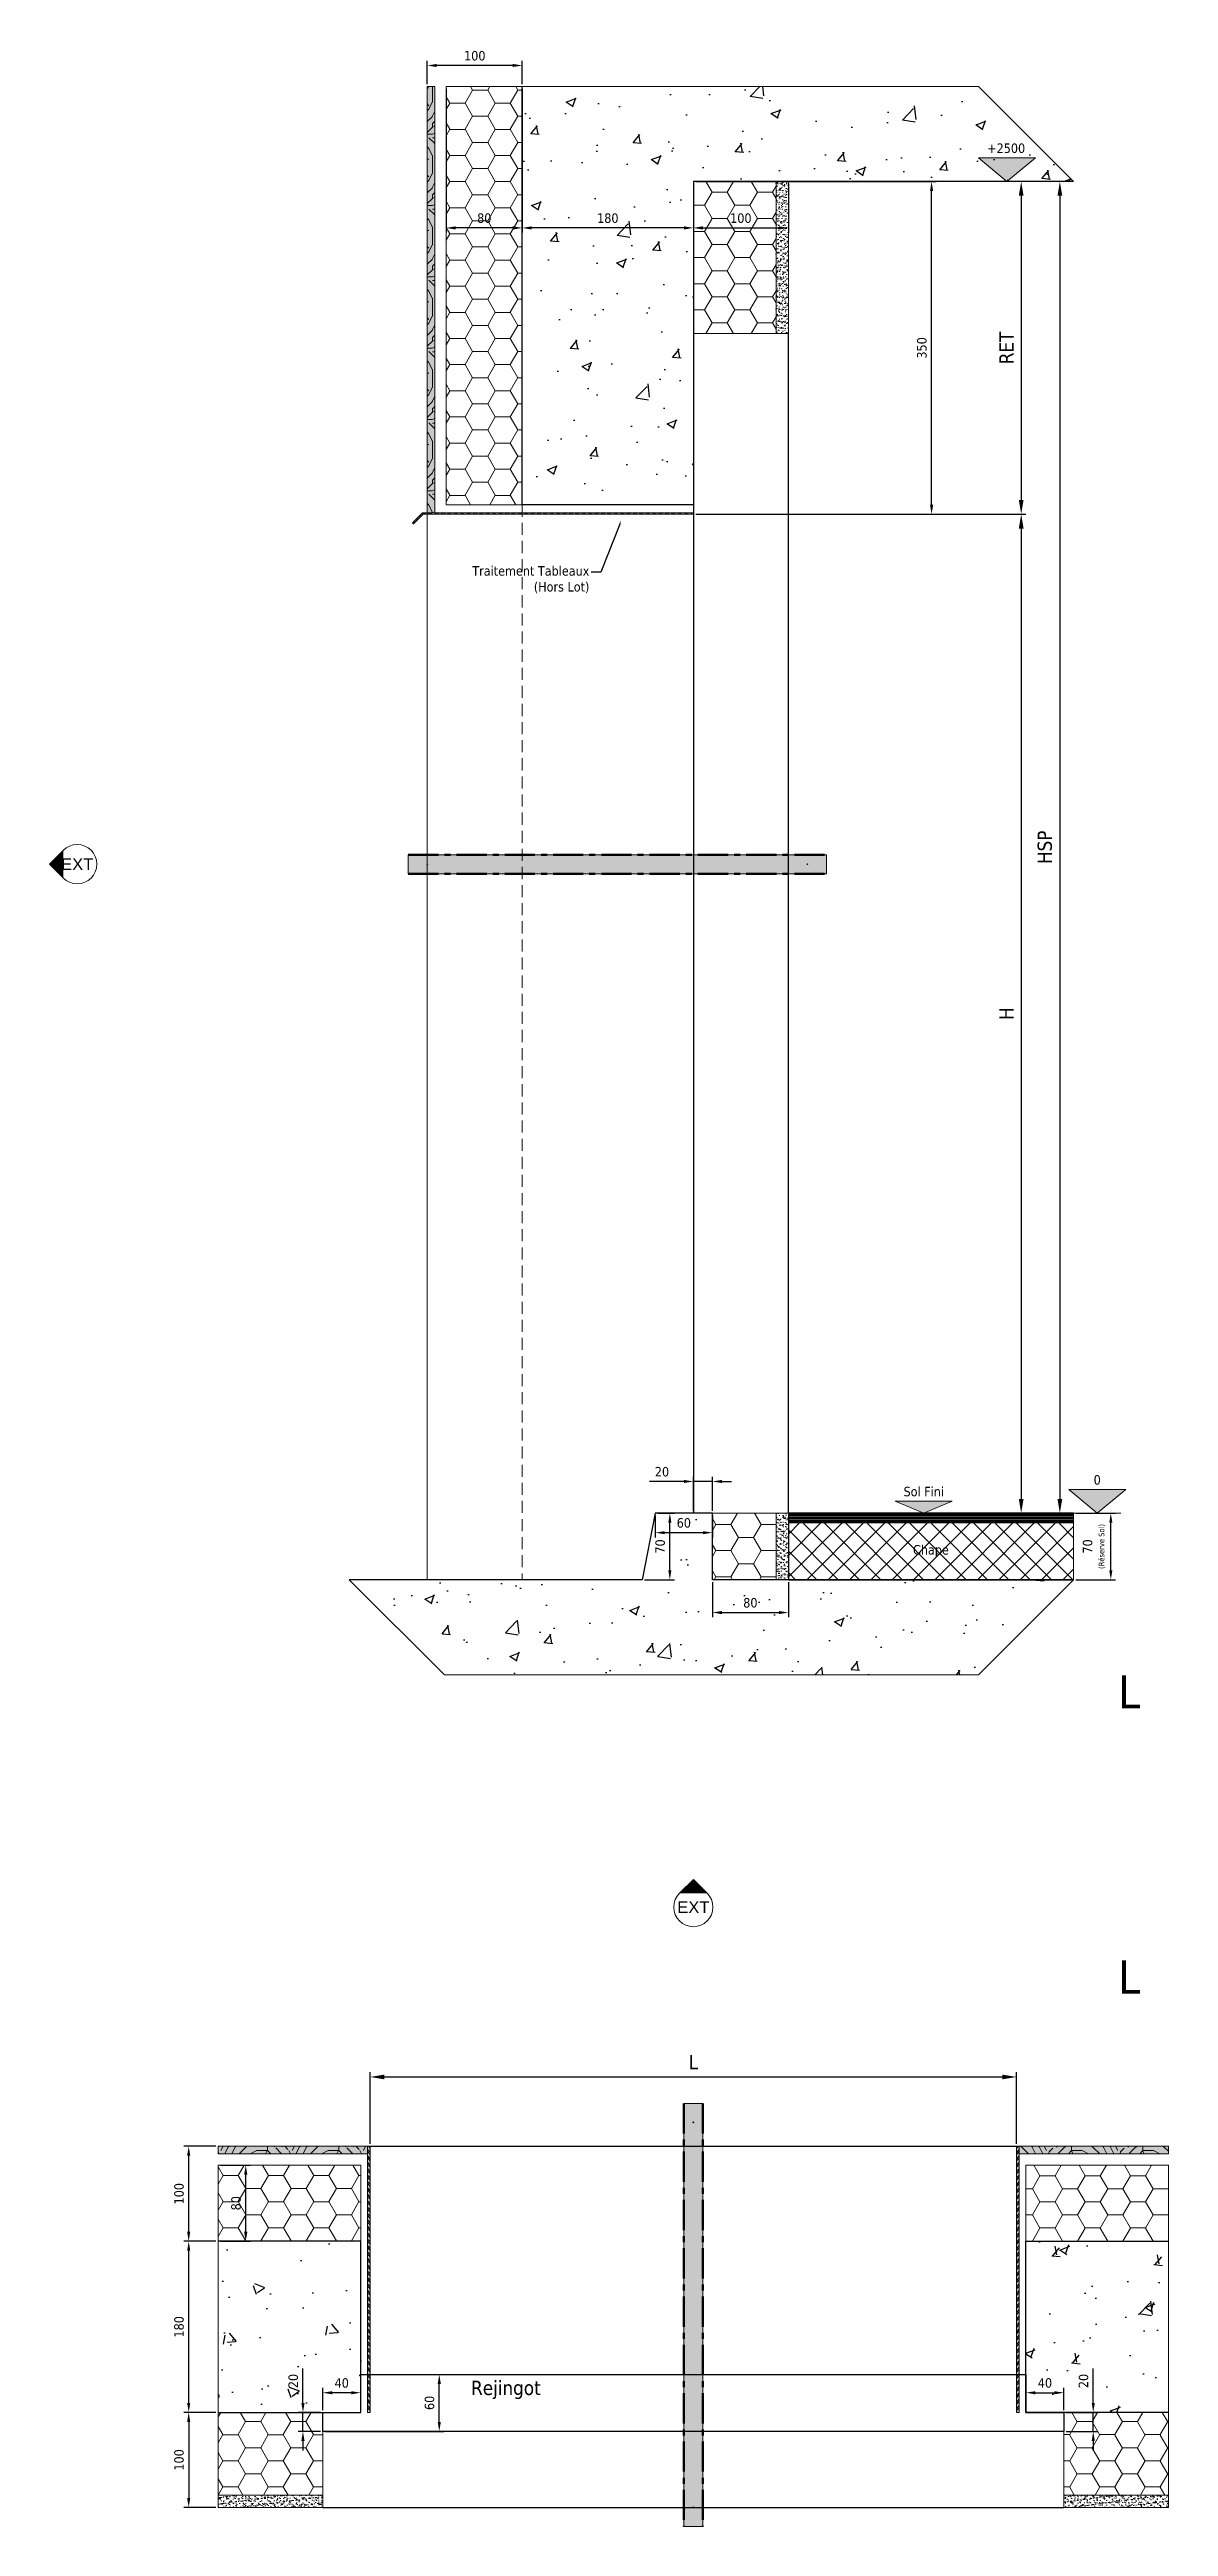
# Model space of a CAD drawing. Header units: millimetres. Extents: x -20000 to 230000, y -17405 to 24510.
# Drawn here: x 114322 to 115500, y 4028 to 6633 of the extents above; entities that cross this region are included whole.
import ezdxf
from ezdxf import colors
from ezdxf.entities.mleader import LeaderData, LeaderLine
from ezdxf.enums import TextEntityAlignment as Align
from ezdxf.math import Vec2, Vec3

# ---------------------------------------------------------------- set-up
doc = ezdxf.new("R2010")
doc.units = ezdxf.units.MM
doc.header["$PDMODE"] = 35
doc.header["$PDSIZE"] = 0.5
doc.linetypes.add('AXES', pattern=[50.8, 31.75, -6.35, 6.35, -6.35])
doc.linetypes.add('CACHE', pattern=[9.525, 6.35, -3.175])
doc.layers.get('0').update_dxf_attribs({"lineweight": 13})
doc.layers.get('Defpoints').update_dxf_attribs({"true_color": 0xc2a584})
for name, color, linetype, lineweight in [('0 - 1 (validé)', 3, 'Continuous', 13), ('1 - Aluminium', 150, 'Continuous', 13), ('1 - Axe', 1, 'AXES', 0), ('1 - BETON', 251, 'Continuous', 25), ('1 - Bois', 44, 'Continuous', 13), ('1 - Béton', 251, 'Continuous', 25), ('1 - Cotation', 32, 'Continuous', 13), ('1 - INTERROMPU', 253, 'CACHE', 13), ('1 - Isolant', 132, 'Continuous', 13), ('1 - Platre', 252, 'Continuous', 13), ('1 - Texte', 7, 'Continuous', 13), ('Texte', 7, 'Continuous', 13)]:
    doc.layers.add(name, color=color, linetype=linetype, lineweight=lineweight)
for name, color, linetype, lineweight, plot in [('0 - Invisible', 43, 'Continuous', 0, False), ('0 - Trame', 1, 'Continuous', 0, False), ('Non visible', 163, 'Continuous', 25, False)]:
    doc.layers.add(name, color=color, linetype=linetype, lineweight=lineweight, plot=plot)
doc.layers.add('1 - Cache', color=7, linetype='Continuous', lineweight=0, true_color=0xffffff)
doc.styles.get("Standard").update_dxf_attribs({"font": 'ARIALUNI.TTF'})
doc.styles.add('Texte Poralu', font='tahomabd.ttf')
doc.dimstyles.new('100 - 1000', dxfattribs={"dimtxt": 15, "dimasz": 15, "dimexe": 5, "dimexo": 2.5, "dimgap": 8, "dimtad": 1, "dimdec": 1, "dimtxsty": 'Texte Poralu', "dimcen": 10, "dimazin": 0, "dimtfac": 1, "dimtdec": 1, "dimtmove": 0, "dimatfit": 3, "dimfxl": 1, "dimarcsym": 0})
doc.dimstyles.new('30 - 1000', dxfattribs={"dimtxt": 10, "dimasz": 10, "dimexe": 5, "dimexo": 2.5, "dimgap": 5, "dimtad": 1, "dimdec": 1, "dimtxsty": 'Texte Poralu', "dimcen": 5, "dimazin": 0, "dimtfac": 1, "dimtdec": 1, "dimtmove": 0, "dimatfit": 3, "dimfxl": 1, "dimarcsym": 0})

msp = doc.modelspace()

# ---------------------------------------------------------------- texts
at = {"layer": '1 - Texte', "insert": (114766.14, 4181.18), "char_height": 15, "attachment_point": 1, "style": 'Texte Poralu'}
msp.add_mtext_dynamic_manual_height_columns('Rejingot', width=98.0024, gutter_width=300, heights=[0], dxfattribs=at)

# ---------------------------------------------------------------- blocks, each defined once
blk = doc.blocks.new('*U841')
at = {"layer": '1 - Isolant'}
h = blk.add_hatch(dxfattribs=at)
h.set_pattern_fill('HONEY', color=256, scale=5, style=0)
h.set_pattern_definition([(0, (110, 80), (23.8125, 13.74815), [15.875, -31.75]), (120, (110, 80), (-23.8125, 13.74815), [15.875, -31.75]), (60, (110, 80), (5e-08, 27.4963), [-31.75, 15.875])])
h.paths.add_polyline_path([(-150, 0), (0, 0), (0, 80), (-150, 80)])
at = {"layer": '0 - Invisible'}
blk.add_lwpolyline([(-150, 80), (-150, 0)], dxfattribs=at)
at = {"layer": '1 - Isolant'}
blk.add_lwpolyline([(-150, 0), (0, 0), (0, 0), (0, 0), (0, 80), (-150, 80)], dxfattribs=at)
blk = doc.blocks.new('*U1591')
at = {"layer": '1 - Isolant'}
h = blk.add_hatch(dxfattribs=at)
h.set_pattern_fill('HONEY', color=256, scale=5)
h.set_pattern_definition([(0, (205, -1e-14), (23.8125, 13.74815), [15.875, -31.75]), (120, (205, -1e-14), (-23.8125, 13.74815), [15.875, -31.75]), (60, (205, -1e-14), (5e-08, 27.4963), [-31.75, 15.875])])
h.paths.add_polyline_path([(-150, -87), (-150, 0), (-40, 0), (-40, -87)])
at = {"layer": '1 - Platre'}
h = blk.add_hatch(dxfattribs=at)
h.set_pattern_fill('AR-SAND', color=256, scale=0.1)
h.set_pattern_definition([(37.5, (205, -1e-14), (-0.160003, 4.894132), [0, -3.8608, 0, -4.318, 0, -4.1275]), (7.5, (205, -1e-14), (4.49523, 7.16825), [0, -2.0828, 0, -3.4798, 0, -1.3335]), (327.5, (201.8757, -1e-14), (7.909924, 0.01437), [0, -1.27, 0, -4.572, 0, -5.969]), (317.5, (201.876, -1e-14), (7.63556, 2.22929), [0, -0.635, 0, -2.9972, 0, -3.429])])
h.paths.add_polyline_path([(-150, -100), (-150, -87), (-40, -87), (-40, -100)])
at = {"layer": '0 - Invisible'}
for points in [[(-150, -87), (-150, 0)], [(-150, -100), (-150, -87)]]:
    blk.add_lwpolyline(points, dxfattribs=at)
at = {"layer": '1 - Isolant'}
blk.add_lwpolyline([(-150, 0), (-40, 0), (-40, -87), (-150, -87)], dxfattribs=at)
at = {"layer": '1 - Platre'}
blk.add_lwpolyline([(-150, -87), (-40, -87), (-40, -100), (-150, -100)], dxfattribs=at)
blk = doc.blocks.new('*U1440')
at = {"layer": '1 - Isolant'}
h = blk.add_hatch(dxfattribs=at)
h.set_pattern_fill('HONEY', color=256, scale=5)
h.set_pattern_definition([(0, (80, -1e-14), (23.8125, 13.7482), [15.875, -31.75]), (120, (80, -1e-14), (-23.8125, 13.7482), [15.875, -31.75]), (60, (80, -1e-14), (5e-08, 27.4963), [-31.75, 15.875])])
h.paths.add_polyline_path([(150, -87), (150, 0), (40, 0), (40, -87)])
at = {"layer": '1 - Platre'}
h = blk.add_hatch(dxfattribs=at)
h.set_pattern_fill('AR-SAND', color=256, scale=0.1)
h.set_pattern_definition([(37.5, (80, -1e-14), (-0.16, 4.89413), [0, -3.8608, 0, -4.318, 0, -4.1275]), (7.5, (80, -1e-14), (4.49523, 7.16825), [0, -2.0828, 0, -3.4798, 0, -1.3335]), (327.5, (76.8757, -1e-14), (7.90992, 0.01437), [0, -1.27, 0, -4.572, 0, -5.969]), (317.5, (76.876, -1e-14), (7.63556, 2.2293), [0, -0.635, 0, -2.9972, 0, -3.429])])
h.paths.add_polyline_path([(150, -100), (150, -87), (40, -87), (40, -100)])
at = {"layer": '0 - Invisible'}
for points in [[(150, -87), (150, 0)], [(150, -100), (150, -87)]]:
    blk.add_lwpolyline(points, dxfattribs=at)
at = {"layer": '1 - Isolant'}
blk.add_lwpolyline([(150, 0), (40, 0), (40, -87), (150, -87)], dxfattribs=at)
at = {"layer": '1 - Platre'}
blk.add_lwpolyline([(150, -87), (40, -87), (40, -100), (150, -100)], dxfattribs=at)
blk = doc.blocks.new('*U842')
at = {"layer": '1 - Isolant'}
h = blk.add_hatch(dxfattribs=at)
h.set_pattern_fill('HONEY', color=256, scale=5, style=0)
h.set_pattern_definition([(0, (110, 80), (23.8125, 13.74815), [15.875, -31.75]), (120, (110, 80), (-23.8125, 13.74815), [15.875, -31.75]), (60, (110, 80), (5e-08, 27.4963), [-31.75, 15.875])])
h.paths.add_polyline_path([(-150, 0), (0, 0), (0, 80), (-150, 80)])
at = {"layer": '0 - Invisible'}
blk.add_lwpolyline([(-150, 80), (-150, 0)], dxfattribs=at)
at = {"layer": '1 - Isolant'}
blk.add_lwpolyline([(-150, 0), (0, 0), (0, 0), (0, 0), (0, 80), (-150, 80)], dxfattribs=at)
blk = doc.blocks.new('*D1577')
at = {"layer": '1 - Cotation', "color": 0, "lineweight": -2, "transparency": 16777216}
for p, q in [((114660, 4430.4), (114660, 4505.7)), ((114675, 4500.7), (115325, 4500.7)), ((115340, 4430.4), (115340, 4505.7))]:
    blk.add_line(p, q, dxfattribs=at)
at = {"layer": '1 - Cotation', "color": 0, "transparency": 16777216}
for points in [[(114675, 4503.2), (114675, 4498.2), (114660, 4500.7)], [(115325, 4503.2), (115325, 4498.2), (115340, 4500.7)]]:
    blk.add_solid(points, dxfattribs=at)
at = {"layer": 'Defpoints', "color": 0, "transparency": 16777216}
for p in [(115340, 4500.7), (114660, 4427.9), (115340, 4427.9)]:
    blk.add_point(p, dxfattribs=at)
at = {"layer": '1 - Cotation', "color": 0, "transparency": 16777216, "insert": (115000, 4516.2), "char_height": 15, "attachment_point": 5, "style": 'Texte Poralu'}
blk.add_mtext('L', dxfattribs=at)
blk = doc.blocks.new('*U834')
at = {"layer": '1 - BETON'}
h = blk.add_hatch(dxfattribs=at)
h.set_pattern_fill('CONCRETE', color=256, scale=15, style=0, pattern_type=2)
h.set_pattern_definition([(50, (-50, -20), (107.59, -9.413), [11.25, -123.75]), (355, (-50, -20), (-20.813, 112.83), [9, -99]), (100.45, (-41.03, -20.78), (86.776, 103.416), [9.56, -105.17]), (46.184, (-50, 10), (160.086, -24.83), [16.875, -185.625]), (96.636, (-36.66, 7.93), (140.2, 146.12), [14.34, -157.76]), (351.184, (-50, 10), (140.2, 146.12), [13.5, -148.5]), (21, (-35, 2.5), (89.536, -60.393), [11.25, -123.75]), (326, (-35, 2.5), (36.497, 108.773), [9, -99]), (71.45, (-27.54, -2.53), (126.033, 48.38), [9.56, -105.17]), (37.5, (-50, -20), (1.824, 49.934), [0, -97.8, 0, -100.5, 0, -99.375]), (7.5, (-50, -20), (39.46, 59.162), [0, -57.3, 0, -95.55, 0, -37.875]), (327.5, (-83.45, -20), (80.0734, -3.383), [0, -37.5, 0, -117, 0, -155.25]), (317.5, (-98.45, -20), (87.478, 15.016), [0, -48.75, 0, -77.7, 0, -110.25])])
h.paths.add_polyline_path([(150, 180), (150, 0), (0, 0), (0, 180)])
at = {"layer": '0 - Invisible'}
blk.add_lwpolyline([(150, 180), (150, 0)], dxfattribs=at)
at = {"layer": '1 - BETON'}
blk.add_lwpolyline([(150, 0), (0, 0), (0, 180), (150, 180)], dxfattribs=at)
blk = doc.blocks.new('*U833')
at = {"layer": '1 - BETON'}
h = blk.add_hatch(dxfattribs=at)
h.set_pattern_fill('CONCRETE', color=256, scale=15, style=0, pattern_type=2)
h.set_pattern_definition([(50, (-50, -20), (107.59, -9.413), [11.25, -123.75]), (355, (-50, -20), (-20.813, 112.83), [9, -99]), (100.45, (-41.03, -20.78), (86.776, 103.416), [9.56, -105.17]), (46.184, (-50, 10), (160.086, -24.83), [16.875, -185.625]), (96.636, (-36.66, 7.93), (140.2, 146.12), [14.34, -157.76]), (351.184, (-50, 10), (140.2, 146.12), [13.5, -148.5]), (21, (-35, 2.5), (89.536, -60.393), [11.25, -123.75]), (326, (-35, 2.5), (36.497, 108.773), [9, -99]), (71.45, (-27.54, -2.53), (126.033, 48.38), [9.56, -105.17]), (37.5, (-50, -20), (1.824, 49.934), [0, -97.8, 0, -100.5, 0, -99.375]), (7.5, (-50, -20), (39.46, 59.162), [0, -57.3, 0, -95.55, 0, -37.875]), (327.5, (-83.45, -20), (80.0734, -3.383), [0, -37.5, 0, -117, 0, -155.25]), (317.5, (-98.45, -20), (87.478, 15.016), [0, -48.75, 0, -77.7, 0, -110.25])])
h.paths.add_polyline_path([(150, 180), (150, 0), (0, 0), (0, 180)])
at = {"layer": '0 - Invisible'}
blk.add_lwpolyline([(150, 180), (150, 0)], dxfattribs=at)
at = {"layer": '1 - BETON'}
blk.add_lwpolyline([(150, 0), (0, 0), (0, 180), (150, 180)], dxfattribs=at)
blk = doc.blocks.new('*D1578')
at = {"layer": 'Defpoints', "color": 0, "lineweight": -2, "transparency": 16777216}
for p, q in [((114497.5, 4327.9), (114464, 4327.9)), ((114469, 4157.9), (114469, 4317.9)), ((114497.5, 4147.9), (114464, 4147.9))]:
    blk.add_line(p, q, dxfattribs=at)
at = {"layer": 'Defpoints', "color": 0, "transparency": 16777216}
for p in [(114469, 4327.9), (114500, 4327.9), (114500, 4147.9)]:
    blk.add_point(p, dxfattribs=at)
for points in [[(114467.3, 4317.9), (114470.6, 4317.9), (114469, 4327.9)], [(114467.3, 4157.9), (114470.6, 4157.9), (114469, 4147.9)]]:
    blk.add_solid(points, dxfattribs=at)
at = {"layer": 'Defpoints', "color": 0, "transparency": 16777216, "insert": (114458.8, 4237.9), "char_height": 10, "attachment_point": 5, "rotation": 90, "style": 'Texte Poralu'}
blk.add_mtext('180', dxfattribs=at)
blk = doc.blocks.new('*D1579')
at = {"layer": '1 - Cotation', "color": 0, "lineweight": -2, "transparency": 16777216}
for p, q in [((114497.5, 4147.9), (114464, 4147.9)), ((114469, 4137.9), (114469, 4057.9)), ((114497.5, 4047.9), (114464, 4047.9))]:
    blk.add_line(p, q, dxfattribs=at)
at = {"layer": '1 - Cotation', "color": 0, "transparency": 16777216}
for points in [[(114467.3, 4137.9), (114470.6, 4137.9), (114469, 4147.9)], [(114467.3, 4057.9), (114470.6, 4057.9), (114469, 4047.9)]]:
    blk.add_solid(points, dxfattribs=at)
at = {"layer": 'Defpoints', "color": 0, "transparency": 16777216}
for p in [(114500, 4147.9), (114469, 4047.9), (114500, 4047.9)]:
    blk.add_point(p, dxfattribs=at)
at = {"layer": '1 - Cotation', "color": 0, "transparency": 16777216, "insert": (114458.8, 4097.9), "char_height": 10, "attachment_point": 5, "rotation": 90, "style": 'Texte Poralu'}
blk.add_mtext('100', dxfattribs=at)
blk = doc.blocks.new('*D1580')
at = {"layer": '1 - Cotation', "color": 0, "lineweight": -2, "transparency": 16777216}
for p, q in [((114652.5, 4187.9), (114737.6, 4187.9)), ((114732.6, 4137.9), (114732.6, 4177.9)), ((114612.5, 4127.9), (114737.6, 4127.9))]:
    blk.add_line(p, q, dxfattribs=at)
at = {"layer": '1 - Cotation', "color": 0, "transparency": 16777216}
for points in [[(114731, 4177.9), (114734.3, 4177.9), (114732.6, 4187.9)], [(114731, 4137.9), (114734.3, 4137.9), (114732.6, 4127.9)]]:
    blk.add_solid(points, dxfattribs=at)
at = {"layer": 'Defpoints', "color": 0, "transparency": 16777216}
for p in [(114650, 4187.9), (114732.6, 4187.9), (114610, 4127.9)]:
    blk.add_point(p, dxfattribs=at)
at = {"layer": '1 - Cotation', "color": 0, "transparency": 16777216, "insert": (114722.4, 4157.9), "char_height": 10, "attachment_point": 5, "rotation": 90, "style": 'Texte Poralu'}
blk.add_mtext('60', dxfattribs=at)
blk = doc.blocks.new('*D1581')
at = {"layer": 'Defpoints', "color": 0, "lineweight": -2, "transparency": 16777216}
for p, q in [((114497.5, 4427.9), (114464, 4427.9)), ((114469, 4337.9), (114469, 4417.9)), ((114497.5, 4327.9), (114464, 4327.9))]:
    blk.add_line(p, q, dxfattribs=at)
at = {"layer": 'Defpoints', "color": 0, "transparency": 16777216}
for p in [(114469, 4427.9), (114500, 4427.9), (114500, 4327.9)]:
    blk.add_point(p, dxfattribs=at)
for points in [[(114467.3, 4417.9), (114470.6, 4417.9), (114469, 4427.9)], [(114467.3, 4337.9), (114470.6, 4337.9), (114469, 4327.9)]]:
    blk.add_solid(points, dxfattribs=at)
at = {"layer": 'Defpoints', "color": 0, "transparency": 16777216, "insert": (114458.8, 4377.9), "char_height": 10, "attachment_point": 5, "rotation": 90, "style": 'Texte Poralu'}
blk.add_mtext('100', dxfattribs=at)
blk = doc.blocks.new('*U844')
at = {"layer": '1 - Aluminium'}
h = blk.add_hatch(dxfattribs=at)
h.set_pattern_fill('ANSI32,_I', color=256, scale=0.5, style=2)
h.set_pattern_definition([(45, (-67442.9827, -44957.6387), (-3.36759605, 3.36759605), []), (45, (-67440.7376, -44957.6387), (-3.36759605, 3.36759605), [])])
h.paths.add_polyline_path([(0, 0), (3, 0), (3, 280), (0, 280)])
at = {"layer": '1 - Cache'}
h = blk.add_hatch(color=256, dxfattribs=at)
h.dxf.hatch_style = 2
h.paths.add_polyline_path([(0, 0), (3, 0), (3, 280), (0, 280)])
at = {"layer": '1 - Aluminium'}
blk.add_lwpolyline([(0, 0), (3, 0), (3, 280), (0, 280)], close=True, dxfattribs=at)
blk = doc.blocks.new('*U843')
at = {"layer": '1 - Bois'}
h = blk.add_hatch(dxfattribs=at)
h.set_pattern_fill('352', color=256, scale=75, style=0, pattern_type=2)
h.set_pattern_definition([(0, (158.25, -17), (75, 75), [22.5, -52.5]), (0, (158.25, -13.25), (75, 75), [22.5, -52.5]), (0, (162, -5.75), (75, 75), [15, -60]), (0, (165.75, 1.75), (75, 75), [11.25, -63.75]), (0, (165.75, 9.25), (75, 75), [7.5, -67.5]), (0, (147, 16.75), (75, 75), [3.75, -18.75, 3.75, -48.75]), (0, (158.25, 20.5), (75, 75), [3.75, -30, 11.25, -30]), (0, (173.25, 24.25), (75, 75), [3.75, -3.75, 3.75, -63.75]), (0, (169.5, 28), (75, 75), [3.75, -71.25]), (0, (165.75, 35.5), (75, 75), [11.25, -63.75]), (0, (165.75, 43), (75, 75), [15, -60]), (0, (162, 50.5), (75, 75), [18.75, -22.5, 3.75, -30]), (90, (132, 5.5), (-75, 75), [3.75, -7.5, 18.75, -45]), (90, (135.75, 13), (-75, 75), [3.75, -3.75, 11.25, -56.25]), (90, (139.5, 43), (-75, 75), [7.5, -67.5]), (90, (143.25, 13), (-75, 75), [15, -22.5, 3.75, -33.75]), (90, (147, 54.25), (-75, 75), [3.75, -71.25]), (90, (150.75, 16.75), (-75, 75), [11.25, -63.75]), (90, (158.25, 20.5), (-75, 75), [7.5, -67.5]), (90, (165.75, 20.5), (-75, 75), [3.75, -11.25, 11.25, -48.75]), (90, (169.5, 24.25), (-75, 75), [3.75, -71.25]), (90, (173.25, 9.25), (-75, 75), [10.5, -64.5]), (90, (177, -5.75), (-75, 75), [7.5, -67.5]), (90, (184.5, 24.25), (-75, 75), [3.75, -71.25]), (90, (192, 20.5), (-75, 75), [11.25, -63.75]), (90, (199.5, 20.5), (-75, 75), [11.25, -63.75]), (45, (188.25, -9.5), (8e-15, 75), [5.303, -5.303, 5.303, -90.156]), (45, (173.25, 9.25), (8e-15, 75), [10.607, -95.46]), (45, (143.25, 46.75), (8e-15, 75), [10.607, -95.46]), (45, (158.25, 28), (8e-15, 75), [10.607, -95.46]), (45, (162, 13), (8e-15, 75), [10.607, -95.46]), (45, (184.5, -2), (8e-15, 75), [10.607, -95.46]), (45, (177, 1.75), (8e-15, 75), [15.91, -90.156]), (45, (154.5, 35.5), (8e-15, 75), [5.303, -100.763]), (45, (150.75, 43), (8e-15, 75), [5.303, -100.763]), (45, (180.75, 43), (8e-15, 75), [5.303, -100.763]), (45, (150.75, 5.5), (8e-15, 75), [5.303, -100.763]), (45, (192, 31.75), (8e-15, 75), [5.303, -100.763]), (45, (165.75, 24.25), (8e-15, 75), [5.303, -100.763]), (45, (173.25, 31.75), (8e-15, 75), [5.303, -100.763]), (135, (169.5, 16.75), (-75, 8e-15), [5.303, -5.303, 15.91, -79.55]), (135, (180.75, 16.75), (-75, 8e-15), [5.303, -100.763]), (135, (180.75, -9.5), (-75, 8e-15), [5.303, -100.763]), (135, (165.75, 9.25), (-75, 8e-15), [5.303, -100.763]), (135, (177, 24.25), (-75, 8e-15), [5.303, -100.763]), (135, (158.25, 5.5), (-75, 8e-15), [5.303, -100.763]), (135, (188.25, 5.5), (-75, 8e-15), [5.303, -100.763]), (135, (135.75, -17), (-75, 8e-15), [5.303, -100.763]), (135, (139.5, -13.25), (-75, 8e-15), [10.607, -95.46]), (135, (143.25, -9.5), (-75, 8e-15), [10.607, -95.46]), (135, (150.75, -9.5), (-75, 8e-15), [10.607, -95.46]), (135, (154.5, -2), (-75, 8e-15), [10.607, -95.46]), (135, (184.5, 28), (-75, 8e-15), [10.607, -95.46]), (135, (199.5, -9.5), (-75, 8e-15), [10.607, -95.46]), (135, (203.25, 50.5), (-75, 8e-15), [10.607, -95.46]), (135, (203.25, 43), (-75, 8e-15), [10.607, -95.46]), (135, (195.75, 39.25), (-75, 8e-15), [10.607, -95.46]), (135, (143.25, 39.25), (-75, 8e-15), [15.91, -90.156]), (135, (192, 31.75), (-75, 8e-15), [15.91, -90.156]), (26.565, (150.75, 54.25), (75, 3e-08), [8.385, -159.32]), (26.565, (150.75, 16.75), (75, 3e-08), [8.385, -159.32]), (26.565, (158.25, 39.25), (75, 3e-08), [8.385, -159.32]), (26.565, (180.75, -13.25), (75, 3e-08), [8.385, -159.32]), (26.565, (177, -5.75), (75, 3e-08), [8.385, -159.32]), (26.565, (154.5, 9.25), (75, 3e-08), [8.385, -159.32]), (26.565, (154.5, 46.75), (75, 3e-08), [8.385, -159.32]), (26.565, (177, 24.25), (75, 3e-08), [16.77, -150.935]), (63.435, (177, 35.5), (4e-09, 75), [8.385, -159.32]), (63.435, (188.25, 13), (4e-09, 75), [8.385, -159.32]), (63.435, (150.75, 28), (4e-09, 75), [8.385, -159.32]), (63.435, (135.75, 31.75), (4e-09, 75), [8.385, -159.32]), (63.435, (180.75, 16.75), (4e-09, 75), [8.385, -159.32]), (63.435, (173.25, 16.75), (4e-09, 75), [8.385, -159.32]), (63.435, (143.25, 28), (4e-09, 75), [16.77, -150.935]), (63.435, (199.5, 1.75), (4e-09, 75), [16.77, -150.935]), (63.435, (192, 5.5), (4e-09, 75), [16.77, -150.935]), (116.565, (132, -5.75), (-3e-08, 75), [8.385, -159.32]), (116.565, (132, 35.5), (-3e-08, 75), [8.385, -159.32]), (116.565, (147, -17), (-3e-08, 75), [8.385, -159.32]), (116.565, (139.5, 50.5), (-3e-08, 75), [8.385, -159.32]), (116.565, (147, 5.5), (-3e-08, 75), [8.385, -159.32]), (116.565, (162, 13), (-3e-08, 75), [8.385, -159.32]), (116.565, (169.5, 28), (-3e-08, 75), [8.385, -159.32]), (116.565, (135.75, -2), (2e-05, 75), [8.385, -159.32]), (116.565, (154.5, 9.25), (-3e-08, 75), [8.385, -159.32]), (116.565, (177, 1.75), (-3e-08, 75), [8.385, -159.32]), (116.565, (184.5, 9.25), (-3e-08, 75), [8.385, -159.32]), (116.565, (199.5, 31.75), (-3e-08, 75), [8.385, -159.32]), (116.565, (143.25, 54.25), (-3e-08, 75), [8.385, -159.32]), (116.565, (132, 50.5), (-3e-08, 75), [16.77, -150.935]), (116.565, (143.25, -2), (-3e-08, 75), [16.77, -150.935]), (153.435, (132, -13.25), (-75, 4e-09), [8.385, -159.32]), (153.435, (195.75, -17), (-75, 4e-09), [8.385, -159.32]), (153.435, (192, 20.5), (-75, 4e-09), [8.385, -159.32]), (153.435, (162, -5.75), (-75, 4e-09), [8.385, -159.32]), (153.435, (158.25, -13.25), (-75, 4e-09), [8.385, -159.32]), (153.435, (165.75, 1.75), (-75, 4e-09), [8.385, -159.32]), (153.435, (188.25, 46.75), (-75, 4e-09), [8.385, -159.32]), (153.435, (195.75, 50.5), (-75, 4e-09), [16.77, -150.935])])
h.paths.add_polyline_path([(0, 0), (157, 0), (157, 8), (0, 8)])
at = {"layer": '1 - Cache'}
h = blk.add_hatch(color=256, dxfattribs=at)
h.dxf.hatch_style = 2
h.paths.add_polyline_path([(0, 0), (157, 0), (157, 8), (0, 8)])
at = {"layer": '1 - Bois'}
blk.add_lwpolyline([(0, 0), (157, 0), (157, 8), (0, 8)], close=True, dxfattribs=at)
blk = doc.blocks.new('*D1582')
at = {"layer": 'Defpoints', "color": 0, "lineweight": -2, "transparency": 16777216}
for p, q in [((114502.5, 4407.9), (114534, 4407.9)), ((114529, 4337.9), (114529, 4397.9)), ((114502.5, 4327.9), (114534, 4327.9))]:
    blk.add_line(p, q, dxfattribs=at)
at = {"layer": 'Defpoints', "color": 0, "transparency": 16777216}
for p in [(114500, 4407.9), (114529, 4407.9), (114500, 4327.9)]:
    blk.add_point(p, dxfattribs=at)
for points in [[(114527.3, 4397.9), (114530.7, 4397.9), (114529, 4407.9)], [(114527.3, 4337.9), (114530.7, 4337.9), (114529, 4327.9)]]:
    blk.add_solid(points, dxfattribs=at)
at = {"layer": 'Defpoints', "color": 0, "transparency": 16777216, "insert": (114518.8, 4367.9), "char_height": 10, "attachment_point": 5, "rotation": 90, "style": 'Texte Poralu'}
blk.add_mtext('80', dxfattribs=at)
blk = doc.blocks.new('*D1583')
at = {"layer": '1 - Cotation', "color": 0, "lineweight": -2, "transparency": 16777216}
for p, q in [((114610, 4150.4), (114610, 4173.6)), ((114640, 4168.6), (114620, 4168.6)), ((114650, 4150.4), (114650, 4173.6))]:
    blk.add_line(p, q, dxfattribs=at)
at = {"layer": '1 - Cotation', "color": 0, "transparency": 16777216}
for points in [[(114620, 4170.2), (114620, 4166.9), (114610, 4168.6)], [(114640, 4170.2), (114640, 4166.9), (114650, 4168.6)]]:
    blk.add_solid(points, dxfattribs=at)
at = {"layer": 'Defpoints', "color": 0, "transparency": 16777216}
for p in [(114610, 4168.6), (114610, 4147.9), (114650, 4147.9)]:
    blk.add_point(p, dxfattribs=at)
at = {"layer": '1 - Cotation', "color": 0, "transparency": 16777216, "insert": (114630, 4178.8), "char_height": 10, "attachment_point": 5, "style": 'Texte Poralu'}
blk.add_mtext('40', dxfattribs=at)
blk = doc.blocks.new('*D1584')
at = {"layer": '1 - Cotation', "color": 0, "lineweight": -2, "transparency": 16777216}
for p, q in [((115350, 4150.4), (115350, 4173.6)), ((115360, 4168.6), (115380, 4168.6)), ((115390, 4150.4), (115390, 4173.6))]:
    blk.add_line(p, q, dxfattribs=at)
at = {"layer": '1 - Cotation', "color": 0, "transparency": 16777216}
for points in [[(115360, 4170.2), (115360, 4166.9), (115350, 4168.6)], [(115380, 4170.2), (115380, 4166.9), (115390, 4168.6)]]:
    blk.add_solid(points, dxfattribs=at)
at = {"layer": 'Defpoints', "color": 0, "transparency": 16777216}
for p in [(115390, 4168.6), (115350, 4147.9), (115390, 4147.9)]:
    blk.add_point(p, dxfattribs=at)
at = {"layer": '1 - Cotation', "color": 0, "transparency": 16777216, "insert": (115370, 4178.8), "char_height": 10, "attachment_point": 5, "style": 'Texte Poralu'}
blk.add_mtext('40', dxfattribs=at)
blk = doc.blocks.new('*U1394')
at = {"layer": '1 - Cache'}
blk.add_hatch(color=256, dxfattribs=at).paths.add_polyline_path([(-10, 20), (-10, -425), (10, -425), (10, 20)])
at = {"layer": '0 - Invisible'}
blk.add_lwpolyline([(-10, 20), (-10, -425), (10, -425), (10, 20)], close=True, dxfattribs=at)
for p in [(0, 0), (0, -405)]:
    blk.add_point(p, dxfattribs=at)
at = {"layer": '1 - Axe', "lineweight": 50}
for p, q in [((-10, 20), (-10, -425)), ((10, 20), (10, -425))]:
    blk.add_line(p, q, dxfattribs=at)
blk = doc.blocks.new('*D1592')
at = {"layer": '1 - Cotation', "color": 0, "lineweight": -2, "transparency": 16777216}
for p, q in [((114589.2, 4157.9), (114589.2, 4193.9)), ((114607.5, 4147.9), (114584.2, 4147.9)), ((114589.2, 4127.9), (114589.2, 4147.9)), ((114607.5, 4127.9), (114584.2, 4127.9)), ((114589.2, 4117.9), (114589.2, 4107.9))]:
    blk.add_line(p, q, dxfattribs=at)
at = {"layer": '1 - Cotation', "color": 0, "transparency": 16777216}
for points in [[(114587.5, 4157.9), (114590.9, 4157.9), (114589.2, 4147.9)], [(114587.5, 4117.9), (114590.9, 4117.9), (114589.2, 4127.9)]]:
    blk.add_solid(points, dxfattribs=at)
at = {"layer": 'Defpoints', "color": 0, "transparency": 16777216}
for p in [(114589.2, 4147.9), (114610, 4147.9), (114610, 4127.9)]:
    blk.add_point(p, dxfattribs=at)
at = {"layer": '1 - Cotation', "color": 0, "transparency": 16777216, "insert": (114579, 4180.9), "char_height": 10, "attachment_point": 5, "rotation": 90, "style": 'Texte Poralu'}
blk.add_mtext('20', dxfattribs=at)
blk = doc.blocks.new('*D1593')
at = {"layer": '1 - Cotation', "color": 0, "lineweight": -2, "transparency": 16777216}
for p, q in [((115420.8, 4157.9), (115420.8, 4193.9)), ((115392.5, 4147.9), (115425.8, 4147.9)), ((115420.8, 4127.9), (115420.8, 4147.9)), ((115392.5, 4127.9), (115425.8, 4127.9)), ((115420.8, 4117.9), (115420.8, 4107.9))]:
    blk.add_line(p, q, dxfattribs=at)
at = {"layer": '1 - Cotation', "color": 0, "transparency": 16777216}
for points in [[(115419.2, 4157.9), (115422.5, 4157.9), (115420.8, 4147.9)], [(115419.2, 4117.9), (115422.5, 4117.9), (115420.8, 4127.9)]]:
    blk.add_solid(points, dxfattribs=at)
at = {"layer": 'Defpoints', "color": 0, "transparency": 16777216}
for p in [(115390, 4147.9), (115420.8, 4147.9), (115390, 4127.9)]:
    blk.add_point(p, dxfattribs=at)
at = {"layer": '1 - Cotation', "color": 0, "transparency": 16777216, "insert": (115410.6, 4180.9), "char_height": 10, "attachment_point": 5, "rotation": 90, "style": 'Texte Poralu'}
blk.add_mtext('20', dxfattribs=at)
blk = doc.blocks.new('*U189')
h = blk.add_hatch(color=256)
edge = h.paths.add_edge_path()
edge.add_line((0, 29.2), (-14.6, 14.6))
edge.add_arc((0, 0), 20.6, 90, 135, ccw=False)
edge.add_arc((0, 0), 20.6, 45, 90, ccw=False)
edge.add_line((14.6, 14.6), (0, 29.2))
for p, q in [((0, 29.2), (-14.6, 14.6)), ((14.6, 14.6), (0, 29.2))]:
    blk.add_line(p, q)
blk.add_circle((0, 0), 20.6)
at = {"insert": (0, 0), "char_height": 12.5, "attachment_point": 5}
blk.add_mtext('EXT', dxfattribs=at)
blk = doc.blocks.new('*U1044')
at = {"layer": '1 - Béton'}
h = blk.add_hatch(dxfattribs=at)
h.set_pattern_fill('ANSI31', color=256, scale=0.5, angle=135)
h.set_pattern_definition([(180, (200, -2e-12), (-3e-16, -1.5875), [])])
h.paths.add_polyline_path([(0, 60), (300, 60), (300, 70), (0, 70)])
h = blk.add_hatch(dxfattribs=at)
h.set_pattern_fill('ANSI37', color=256, scale=5)
h.set_pattern_definition([(45, (200, -2e-12), (-11.2253, 11.2253), []), (135, (200, -2e-12), (-11.2253, -11.2253), [])])
h.paths.add_polyline_path([(0, 0), (300, 0), (300, 60), (0, 60)])
h.paths.add_polyline_path([(125.9, 20.8), (174, 20.8), (174, 42.4), (125.9, 42.4)], flags=24)
at = {"layer": '0 - Invisible'}
for points in [[(0, 60), (300, 60), (300, 70), (0, 70), (0, 60)], [(0, 0), (300, 0), (300, 60), (0, 60), (0, 0)]]:
    blk.add_lwpolyline(points, dxfattribs=at)
at = {"layer": '1 - Béton'}
for points in [[(300, 70), (0, 70), (0, 60), (300, 60)], [(300, 60), (0, 60), (0, 0), (300, 0)]]:
    blk.add_lwpolyline(points, dxfattribs=at)
at = {"layer": 'Texte', "insert": (150, 30), "char_height": 10, "attachment_point": 5, "style": 'Texte Poralu'}
blk.add_mtext_dynamic_manual_height_columns('Chape', width=29.382, gutter_width=50, heights=[0], dxfattribs=at)
blk = doc.blocks.new('*U1176')
at = {"layer": '1 - Isolant'}
h = blk.add_hatch(dxfattribs=at)
h.set_pattern_fill('HONEY', color=256, scale=5)
h.set_pattern_definition([(0, (-58617.141, -19307.493), (23.8125, 13.7481532), [15.875, -31.75]), (120, (-58617.141, -19307.493), (-23.8125, 13.7481533), [15.875, -31.75]), (60, (-58617.141, -19307.493), (5e-08, 27.4963065), [-31.75, 15.875])])
h.paths.add_polyline_path([(0, -70), (67, -70), (67, 0), (0, 0)])
at = {"layer": '1 - Platre'}
h = blk.add_hatch(dxfattribs=at)
h.set_pattern_fill('AR-SAND', color=256, scale=0.1)
h.set_pattern_definition([(37.5, (-58617.141, -19307.4927), (-0.16000313, 4.89413237), [0, -3.8608, 0, -4.318, 0, -4.1275]), (7.5, (-58617.141, -19307.4927), (4.4952328, 7.168251), [0, -2.0828, 0, -3.4798, 0, -1.3335]), (327.5, (-58620.265, -19307.4927), (7.9099237, 0.01437185), [0, -1.27, 0, -4.572, 0, -5.969]), (317.5, (-58620.265, -19307.4927), (7.6355645, 2.2292932), [0, -0.635, 0, -2.9972, 0, -3.429])])
h.paths.add_polyline_path([(80, -70), (80, 0), (67, 0), (67, -70)])
at = {"layer": '0 - Invisible'}
for points in [[(0, -70), (67, -70)], [(67, -70), (80, -70)]]:
    blk.add_lwpolyline(points, dxfattribs=at)
at = {"layer": '1 - Isolant'}
blk.add_lwpolyline([(67, -70), (67, 0), (0, 0), (0, -70)], dxfattribs=at)
at = {"layer": '1 - Platre'}
blk.add_lwpolyline([(80, -70), (80, 0), (67, 0), (67, -70)], dxfattribs=at)
blk = doc.blocks.new('*U1175')
at = {"layer": '1 - BETON'}
h = blk.add_hatch(dxfattribs=at)
h.set_pattern_fill('CONCRETE', color=256, scale=15, style=0, pattern_type=2)
h.set_pattern_definition([(50, (124, 230), (107.589, -9.413), [11.25, -123.75]), (355, (124, 230), (-20.813, 112.829), [9, -99]), (100.451, (132.97, 229.22), (86.776, 103.416), [9.561, -105.171]), (46.184, (124, 260), (160.086, -24.828), [16.875, -185.625]), (96.636, (137.34, 257.93), (140.2, 146.118), [14.34, -157.757]), (351.184, (124, 260), (140.2, 146.118), [13.5, -148.5]), (21, (139, 252.5), (89.536, -60.393), [11.25, -123.75]), (326, (139, 252.5), (36.497, 108.773), [9, -99]), (71.451, (146.46, 247.47), (126.033, 48.38), [9.561, -105.171]), (37.5, (124, 230), (1.824, 49.934), [0, -97.8, 0, -100.5, 0, -99.375]), (7.5, (124, 230), (39.4604, 59.1618), [0, -57.3, 0, -95.55, 0, -37.875]), (327.5, (90.55, 230), (80.0734, -3.3832), [0, -37.5, 0, -117, 0, -155.25]), (317.5, (75.55, 230), (87.478, 15.016), [0, -48.75, 0, -77.7, 0, -110.25])])
h.paths.add_polyline_path([(380, -70), (280, -170), (-282, -170), (-382, -70), (-74, -70), (-60, 0), (0, 0), (0, -70)])
at = {"layer": '0 - Invisible'}
blk.add_lwpolyline([(380, -70), (280, -170), (-282, -170), (-382, -70)], dxfattribs=at)
at = {"layer": '1 - BETON'}
blk.add_lwpolyline([(380, -70), (0, -70), (0, 0), (-60, 0), (-74, -70), (-382, -70)], dxfattribs=at)
blk = doc.blocks.new('*D1570')
at = {"layer": '1 - Cotation', "color": 0, "lineweight": -2, "transparency": 16777216}
for p, q in [((115020, 5021.2), (115020, 4984.2)), ((115100, 5021.2), (115100, 4984.2)), ((115030, 4989.2), (115090, 4989.2))]:
    blk.add_line(p, q, dxfattribs=at)
at = {"layer": '1 - Cotation', "color": 0, "transparency": 16777216}
for points in [[(115030, 4990.8), (115030, 4987.5), (115020, 4989.2)], [(115090, 4990.8), (115090, 4987.5), (115100, 4989.2)]]:
    blk.add_solid(points, dxfattribs=at)
at = {"layer": 'Defpoints', "color": 0, "transparency": 16777216}
for p in [(115020, 5023.7), (115100, 5023.7), (115100, 4989.2)]:
    blk.add_point(p, dxfattribs=at)
at = {"layer": '1 - Cotation', "color": 0, "transparency": 16777216, "insert": (115060, 4999.4), "char_height": 10, "attachment_point": 5, "style": 'Texte Poralu'}
blk.add_mtext('80', dxfattribs=at)
blk = doc.blocks.new('*U199')
blk.add_hatch(color=256).paths.add_polyline_path([(25, 0), (55, 25), (-5, 25)])
blk.add_line((0, 0), (50, 0))
blk.add_lwpolyline([(25, 0), (55, 25), (-5, 25), (25, 0)])
at = {"style": 'Texte Poralu'}
blk.add_attdef('HAUTEUR', text='', height=10, dxfattribs=at).set_placement((25, 35), align=Align.MIDDLE_CENTER)
blk = doc.blocks.new('*U200')
blk.add_hatch(color=256).paths.add_polyline_path([(0, 0), (30, 12.5), (-30, 12.5)])
blk.add_lwpolyline([(0, 0), (30, 12.5), (-30, 12.5), (0, 0)])
at = {"layer": 'Texte', "insert": (0, 17.5), "char_height": 10, "attachment_point": 8, "style": 'Texte Poralu'}
blk.add_mtext('Sol Fini', dxfattribs=at)
blk = doc.blocks.new('*D1571')
at = {"color": 0, "lineweight": -2, "transparency": 16777216}
for p, q in [((115402.5, 5093.7), (115444.3, 5093.7)), ((115439.3, 5033.7), (115439.3, 5083.7)), ((115402.5, 5023.7), (115444.3, 5023.7))]:
    blk.add_line(p, q, dxfattribs=at)
at = {"color": 0, "transparency": 16777216}
for points in [[(115437.7, 5083.7), (115441, 5083.7), (115439.3, 5093.7)], [(115437.7, 5033.7), (115441, 5033.7), (115439.3, 5023.7)]]:
    blk.add_solid(points, dxfattribs=at)
at = {"layer": 'Defpoints', "color": 0, "transparency": 16777216}
for p in [(115400, 5093.7), (115439.3, 5093.7), (115400, 5023.7)]:
    blk.add_point(p, dxfattribs=at)
at = {"color": 0, "transparency": 16777216, "insert": (115421.7, 5058.7), "char_height": 10, "attachment_point": 5, "rotation": 90, "style": 'Texte Poralu'}
blk.add_mtext('70 \\P{\\H0.6x;(Réserve Sol)}', dxfattribs=at)
blk = doc.blocks.new('*D1585')
at = {"layer": '1 - Cotation', "color": 0, "lineweight": -2, "transparency": 16777216}
for p, q in [((114960, 5091.2), (114960, 5068.2)), ((115020, 5091.2), (115020, 5068.2)), ((114970, 5073.2), (115010, 5073.2))]:
    blk.add_line(p, q, dxfattribs=at)
at = {"layer": '1 - Cotation', "color": 0, "transparency": 16777216}
for points in [[(114970, 5074.8), (114970, 5071.5), (114960, 5073.2)], [(115010, 5074.8), (115010, 5071.5), (115020, 5073.2)]]:
    blk.add_solid(points, dxfattribs=at)
at = {"layer": 'Defpoints', "color": 0, "transparency": 16777216}
for p in [(114960, 5093.7), (115020, 5093.7), (115020, 5073.2)]:
    blk.add_point(p, dxfattribs=at)
at = {"layer": '1 - Cotation', "color": 0, "transparency": 16777216, "insert": (114990, 5083.4), "char_height": 10, "attachment_point": 5, "style": 'Texte Poralu'}
blk.add_mtext('60', dxfattribs=at)
blk = doc.blocks.new('*U801')
at = {"layer": '1 - Isolant'}
h = blk.add_hatch(dxfattribs=at)
h.set_pattern_fill('HONEY', color=256, scale=5)
h.set_pattern_definition([(0, (-58597.141, -19447.493), (23.8125, 13.7481532), [15.875, -31.75]), (120, (-58597.141, -19447.493), (-23.8125, 13.7481533), [15.875, -31.75]), (60, (-58597.141, -19447.493), (5e-08, 27.4963065), [-31.75, 15.875])])
h.paths.add_polyline_path([(0, -350), (87, -350), (87, -190), (0, -190)])
at = {"layer": '1 - Platre'}
h = blk.add_hatch(dxfattribs=at)
h.set_pattern_fill('AR-SAND', color=256, scale=0.1)
h.set_pattern_definition([(37.5, (-58597.141, -19447.4927), (-0.16000313, 4.89413237), [0, -3.8608, 0, -4.318, 0, -4.1275]), (7.5, (-58597.141, -19447.4927), (4.4952328, 7.168251), [0, -2.0828, 0, -3.4798, 0, -1.3335]), (327.5, (-58600.265, -19447.4927), (7.9099237, 0.01437185), [0, -1.27, 0, -4.572, 0, -5.969]), (317.5, (-58600.265, -19447.4927), (7.6355645, 2.2292932), [0, -0.635, 0, -2.9972, 0, -3.429])])
h.paths.add_polyline_path([(100, -350), (100, -190), (87, -190), (87, -350)])
at = {"layer": '0 - Invisible'}
for points in [[(0, -350), (87, -350)], [(87, -350), (100, -350)]]:
    blk.add_lwpolyline(points, dxfattribs=at)
at = {"layer": '1 - Isolant'}
blk.add_lwpolyline([(87, -350), (87, -190), (0, -190), (0, -350)], dxfattribs=at)
at = {"layer": '1 - Platre'}
blk.add_lwpolyline([(100, -350), (100, -190), (87, -190), (87, -350)], dxfattribs=at)
blk = doc.blocks.new('*U901')
at = {"layer": '1 - Isolant'}
h = blk.add_hatch(dxfattribs=at)
h.set_pattern_fill('HONEY', color=256, scale=5, style=0)
h.set_pattern_definition([(0, (-80, 280), (23.8125, 13.74815), [15.875, -31.75]), (120, (-80, 280), (-23.8125, 13.74815), [15.875, -31.75]), (60, (-80, 280), (5e-08, 27.4963), [-31.75, 15.875])])
h.paths.add_polyline_path([(-80, 440), (0, 440), (0, 0), (-80, 0)])
at = {"layer": '0 - Invisible'}
blk.add_lwpolyline([(-80, 440), (0, 440)], dxfattribs=at)
at = {"layer": '1 - Isolant'}
blk.add_lwpolyline([(0, 440), (0, 0), (0, 0), (0, 0), (-80, 0), (-80, 440)], dxfattribs=at)
blk = doc.blocks.new('*D1572')
at = {"layer": '1 - Cotation', "color": 0, "lineweight": -2, "transparency": 16777216}
for p, q in [((115002.5, 6144.3), (115350, 6144.3)), ((115345, 6129.3), (115345, 5108.7)), ((115397.5, 5093.7), (115340, 5093.7))]:
    blk.add_line(p, q, dxfattribs=at)
at = {"layer": '1 - Cotation', "color": 0, "transparency": 16777216}
for points in [[(115342.5, 6129.3), (115347.5, 6129.3), (115345, 6144.3)], [(115342.5, 5108.7), (115347.5, 5108.7), (115345, 5093.7)]]:
    blk.add_solid(points, dxfattribs=at)
at = {"layer": 'Defpoints', "color": 0, "transparency": 16777216}
for p in [(115000, 6144.3), (115345, 5093.7), (115400, 5093.7)]:
    blk.add_point(p, dxfattribs=at)
at = {"layer": '1 - Cotation', "color": 0, "transparency": 16777216, "insert": (115329.5, 5619), "char_height": 15, "attachment_point": 5, "rotation": 90, "style": 'Texte Poralu'}
blk.add_mtext('H', dxfattribs=at)
blk = doc.blocks.new('*D1573')
at = {"layer": '1 - Cotation', "color": 0, "lineweight": -2, "transparency": 16777216}
for p, q in [((115397.5, 6494.3), (115380.7, 6494.3)), ((115385.7, 6479.3), (115385.7, 5108.7)), ((115397.5, 5093.7), (115380.7, 5093.7))]:
    blk.add_line(p, q, dxfattribs=at)
at = {"layer": '1 - Cotation', "color": 0, "transparency": 16777216}
for points in [[(115383.2, 6479.3), (115388.2, 6479.3), (115385.7, 6494.3)], [(115383.2, 5108.7), (115388.2, 5108.7), (115385.7, 5093.7)]]:
    blk.add_solid(points, dxfattribs=at)
at = {"layer": 'Defpoints', "color": 0, "transparency": 16777216}
for p in [(115400, 6494.3), (115385.7, 5093.7), (115400, 5093.7)]:
    blk.add_point(p, dxfattribs=at)
at = {"layer": '1 - Cotation', "color": 0, "transparency": 16777216, "insert": (115369.9, 5794), "char_height": 15, "attachment_point": 5, "rotation": 90, "style": 'Texte Poralu'}
blk.add_mtext('HSP', dxfattribs=at)
blk = doc.blocks.new('*U1247')
at = {"layer": '1 - BETON'}
h = blk.add_hatch(dxfattribs=at)
h.set_pattern_fill('CONCRETE', color=256, scale=15, style=0, pattern_type=2)
h.set_pattern_definition([(50, (120, 40), (107.589, -9.413), [11.25, -123.75]), (355, (120, 40), (-20.813, 112.83), [9, -99]), (100.451, (128.97, 39.22), (86.776, 103.416), [9.561, -105.171]), (46.184, (120, 70), (160.086, -24.828), [16.875, -185.625]), (96.636, (133.34, 67.93), (140.2, 146.12), [14.34, -157.757]), (351.184, (120, 70), (140.2, 146.12), [13.5, -148.5]), (21, (135, 62.5), (89.536, -60.393), [11.25, -123.75]), (326, (135, 62.5), (36.497, 108.773), [9, -99]), (71.451, (142.46, 57.47), (126.033, 48.38), [9.561, -105.171]), (37.5, (120, 40), (1.824, 49.934), [0, -97.8, 0, -100.5, 0, -99.375]), (7.5, (120, 40), (39.4604, 59.162), [0, -57.3, 0, -95.55, 0, -37.875]), (327.5, (86.55, 40), (80.0734, -3.3832), [0, -37.5, 0, -117, 0, -155.25]), (317.5, (71.55, 40), (87.478, 15.016), [0, -48.75, 0, -77.7, 0, -110.25])])
h.paths.add_polyline_path([(400, 340), (300, 440), (-180, 440), (-180, 0), (0, 0), (0, 340)])
at = {"layer": '0 - Invisible'}
blk.add_lwpolyline([(400, 340), (300, 440), (-180, 440)], dxfattribs=at)
at = {"layer": '1 - BETON'}
blk.add_lwpolyline([(400, 340), (0, 340), (0, 0), (-180, 0), (-180, 440)], dxfattribs=at)
blk = doc.blocks.new('*U198')
h = blk.add_hatch(color=256)
edge = h.paths.add_edge_path()
edge.add_line((-29.2, 0), (-14.6, -14.6))
edge.add_arc((0, 0), 20.6, 180, 225, ccw=False)
edge.add_arc((0, 0), 20.6, 135, 180, ccw=False)
edge.add_line((-14.6, 14.6), (-29.2, 0))
for p, q in [((-14.6, 14.6), (-29.2, 0)), ((-29.2, 0), (-14.6, -14.6))]:
    blk.add_line(p, q)
blk.add_circle((0, 0), 20.6)
at = {"insert": (0, 0), "char_height": 12.5, "attachment_point": 5}
blk.add_mtext('EXT', dxfattribs=at)
blk = doc.blocks.new('*D1574')
at = {"layer": '1 - Cotation', "color": 0, "lineweight": -2, "transparency": 16777216}
for p, q in [((115000, 6491.8), (115000, 6440.5)), ((115100, 6491.8), (115100, 6440.5)), ((115010, 6445.5), (115090, 6445.5))]:
    blk.add_line(p, q, dxfattribs=at)
at = {"layer": '1 - Cotation', "color": 0, "transparency": 16777216}
for points in [[(115010, 6447.2), (115010, 6443.8), (115000, 6445.5)], [(115090, 6447.2), (115090, 6443.8), (115100, 6445.5)]]:
    blk.add_solid(points, dxfattribs=at)
at = {"layer": 'Defpoints', "color": 0, "transparency": 16777216}
for p in [(115000, 6494.3), (115100, 6494.3), (115100, 6445.5)]:
    blk.add_point(p, dxfattribs=at)
at = {"layer": '1 - Cotation', "color": 0, "transparency": 16777216, "insert": (115050, 6455.7), "char_height": 10, "attachment_point": 5, "style": 'Texte Poralu'}
blk.add_mtext('100', dxfattribs=at)
blk = doc.blocks.new('*D1586')
at = {"layer": '1 - Cotation', "color": 0, "lineweight": -2, "transparency": 16777216}
for p, q in [((114820, 6591.8), (114820, 6440.5)), ((115000, 6491.8), (115000, 6440.5)), ((114990, 6445.5), (114830, 6445.5))]:
    blk.add_line(p, q, dxfattribs=at)
at = {"layer": '1 - Cotation', "color": 0, "transparency": 16777216}
for points in [[(114830, 6447.2), (114830, 6443.8), (114820, 6445.5)], [(114990, 6447.2), (114990, 6443.8), (115000, 6445.5)]]:
    blk.add_solid(points, dxfattribs=at)
at = {"layer": 'Defpoints', "color": 0, "transparency": 16777216}
for p in [(114820, 6594.3), (115000, 6494.3), (114820, 6445.5)]:
    blk.add_point(p, dxfattribs=at)
at = {"layer": '1 - Cotation', "color": 0, "transparency": 16777216, "insert": (114910, 6455.7), "char_height": 10, "attachment_point": 5, "style": 'Texte Poralu'}
blk.add_mtext('180', dxfattribs=at)
blk = doc.blocks.new('*D1575')
at = {"layer": '1 - Cotation', "color": 0, "lineweight": -2, "transparency": 16777216}
for p, q in [((115397.5, 6494.3), (115340, 6494.3)), ((115345, 6479.3), (115345, 6159.3)), ((115002.5, 6144.3), (115350, 6144.3))]:
    blk.add_line(p, q, dxfattribs=at)
at = {"layer": '1 - Cotation', "color": 0, "transparency": 16777216}
for points in [[(115342.5, 6479.3), (115347.5, 6479.3), (115345, 6494.3)], [(115342.5, 6159.3), (115347.5, 6159.3), (115345, 6144.3)]]:
    blk.add_solid(points, dxfattribs=at)
at = {"layer": 'Defpoints', "color": 0, "transparency": 16777216}
for p in [(115400, 6494.3), (115000, 6144.3), (115345, 6144.3)]:
    blk.add_point(p, dxfattribs=at)
at = {"layer": '1 - Cotation', "color": 0, "transparency": 16777216, "insert": (115329.5, 6319.3), "char_height": 15, "attachment_point": 5, "rotation": 90, "style": 'Texte Poralu'}
blk.add_mtext('RET', dxfattribs=at)
blk = doc.blocks.new('*U474')
blk.add_hatch(color=256).paths.add_polyline_path([(-70, 0), (-100, 25), (-40, 25)])
blk.add_line((0, 0), (-95, 0))
blk.add_lwpolyline([(-70, 0), (-100, 25), (-40, 25), (-70, 0)])
at = {"style": 'Texte Poralu'}
blk.add_attdef('HAUTEUR', text='', height=10, dxfattribs=at).set_placement((-70, 35), align=Align.MIDDLE_CENTER)
blk = doc.blocks.new('*D1587')
at = {"layer": 'Defpoints', "color": 0, "lineweight": -2, "transparency": 16777216}
for p, q in [((115002.5, 6494.3), (115255.7, 6494.3)), ((115250.7, 6154.3), (115250.7, 6484.3)), ((115002.5, 6144.3), (115255.7, 6144.3))]:
    blk.add_line(p, q, dxfattribs=at)
at = {"layer": 'Defpoints', "color": 0, "transparency": 16777216}
for p in [(115000, 6494.3), (115250.7, 6494.3), (115000, 6144.3)]:
    blk.add_point(p, dxfattribs=at)
for points in [[(115249.1, 6484.3), (115252.4, 6484.3), (115250.7, 6494.3)], [(115249.1, 6154.3), (115252.4, 6154.3), (115250.7, 6144.3)]]:
    blk.add_solid(points, dxfattribs=at)
at = {"layer": 'Defpoints', "color": 0, "transparency": 16777216, "insert": (115240.5, 6319.3), "char_height": 10, "attachment_point": 5, "rotation": 90, "style": 'Texte Poralu'}
blk.add_mtext('350', dxfattribs=at)
blk = doc.blocks.new('*D1588')
at = {"layer": '1 - Cotation', "color": 0, "lineweight": -2, "transparency": 16777216}
for p, q in [((114740, 6591.8), (114740, 6440.5)), ((114820, 6591.8), (114820, 6440.5)), ((114810, 6445.5), (114750, 6445.5))]:
    blk.add_line(p, q, dxfattribs=at)
at = {"layer": '1 - Cotation', "color": 0, "transparency": 16777216}
for points in [[(114750, 6447.2), (114750, 6443.8), (114740, 6445.5)], [(114810, 6447.2), (114810, 6443.8), (114820, 6445.5)]]:
    blk.add_solid(points, dxfattribs=at)
at = {"layer": 'Defpoints', "color": 0, "transparency": 16777216}
for p in [(114740, 6594.3), (114820, 6594.3), (114740, 6445.5)]:
    blk.add_point(p, dxfattribs=at)
at = {"layer": '1 - Cotation', "color": 0, "transparency": 16777216, "insert": (114780, 6455.7), "char_height": 10, "attachment_point": 5, "style": 'Texte Poralu'}
blk.add_mtext('80', dxfattribs=at)
blk = doc.blocks.new('*D1576')
at = {"layer": '1 - Cotation', "color": 0, "lineweight": -2, "transparency": 16777216}
for p, q in [((114720, 6596.8), (114720, 6621.3)), ((114820, 6596.8), (114820, 6621.3)), ((114810, 6616.3), (114730, 6616.3))]:
    blk.add_line(p, q, dxfattribs=at)
at = {"layer": '1 - Cotation', "color": 0, "transparency": 16777216}
for points in [[(114730, 6618), (114730, 6614.7), (114720, 6616.3)], [(114810, 6618), (114810, 6614.7), (114820, 6616.3)]]:
    blk.add_solid(points, dxfattribs=at)
at = {"layer": 'Defpoints', "color": 0, "transparency": 16777216}
for p in [(114720, 6616.3), (114720, 6594.3), (114820, 6594.3)]:
    blk.add_point(p, dxfattribs=at)
at = {"layer": '1 - Cotation', "color": 0, "transparency": 16777216, "insert": (114770, 6626.5), "char_height": 10, "attachment_point": 5, "style": 'Texte Poralu'}
blk.add_mtext('100', dxfattribs=at)
blk = doc.blocks.new('*U839')
at = {"layer": '1 - Cache'}
blk.add_hatch(color=256, dxfattribs=at).paths.add_polyline_path([(-20, -10), (420, -10), (420, 10), (-20, 10)])
at = {"layer": '0 - Invisible'}
blk.add_lwpolyline([(-20, -10), (420, -10), (420, 10), (-20, 10)], close=True, dxfattribs=at)
for p in [(0, 0), (400, 0)]:
    blk.add_point(p, dxfattribs=at)
at = {"layer": '1 - Axe', "lineweight": 50}
for p, q in [((-20, 10), (420, 10)), ((-20, -10), (420, -10))]:
    blk.add_line(p, q, dxfattribs=at)
blk = doc.blocks.new('*U831')
at = {"layer": '1 - Aluminium'}
h = blk.add_hatch(dxfattribs=at)
h.set_pattern_fill('ANSI32', color=256, scale=0.5, angle=90, style=0)
h.set_pattern_definition([(135, (-295.6066, -10.1673), (-3.367596, -3.367596), []), (135, (-295.6066, -7.922), (-3.367596, -3.367596), [])])
edge = h.paths.add_edge_path()
edge.add_line((0, 1.5), (0, 0))
edge.add_line((0, 0), (-284.4, 0))
edge.add_line((-284.4, 0), (-294.5, -10.2))
edge.add_line((-294.5, -10.2), (-295.6, -9.1))
edge.add_line((-295.6, -9.1), (-285.4, 1.1))
edge.add_arc((-284.4, 0), 1.5, 90, 135, ccw=False)
edge.add_line((-284.4, 1.5), (0, 1.5))
blk.add_lwpolyline([(0, 1.5), (0, 0), (0, 0, -0.414214), (0, 0), (-284.4, 0), (-294.5, -10.2), (-295.6, -9.1), (-285.4, 1.1, -0.198912), (-284.4, 1.5), (0, 1.5)], format="xyb", close=True, dxfattribs=at)
blk = doc.blocks.new('*U900')
at = {"layer": '1 - Bois'}
h = blk.add_hatch(dxfattribs=at)
h.set_pattern_fill('352', color=256, scale=75, style=0, pattern_type=2)
h.set_pattern_definition([(0, (449.75, -17), (75, 75), [22.5, -52.5]), (0, (449.75, -13.25), (75, 75), [22.5, -52.5]), (0, (453.5, -5.75), (75, 75), [15, -60]), (0, (457.25, 1.75), (75, 75), [11.25, -63.75]), (0, (457.25, 9.25), (75, 75), [7.5, -67.5]), (0, (438.5, 16.75), (75, 75), [3.75, -18.75, 3.75, -48.75]), (0, (449.75, 20.5), (75, 75), [3.75, -30, 11.25, -30]), (0, (464.75, 24.25), (75, 75), [3.75, -3.75, 3.75, -63.75]), (0, (461, 28), (75, 75), [3.75, -71.25]), (0, (457.25, 35.5), (75, 75), [11.25, -63.75]), (0, (457.25, 43), (75, 75), [15, -60]), (0, (453.5, 50.5), (75, 75), [18.75, -22.5, 3.75, -30]), (90, (423.5, 5.5), (-75, 75), [3.75, -7.5, 18.75, -45]), (90, (427.25, 13), (-75, 75), [3.75, -3.75, 11.25, -56.25]), (90, (431, 43), (-75, 75), [7.5, -67.5]), (90, (434.75, 13), (-75, 75), [15, -22.5, 3.75, -33.75]), (90, (438.5, 54.25), (-75, 75), [3.75, -71.25]), (90, (442.25, 16.75), (-75, 75), [11.25, -63.75]), (90, (449.75, 20.5), (-75, 75), [7.5, -67.5]), (90, (457.25, 20.5), (-75, 75), [3.75, -11.25, 11.25, -48.75]), (90, (461, 24.25), (-75, 75), [3.75, -71.25]), (90, (464.75, 9.25), (-75, 75), [10.5, -64.5]), (90, (468.5, -5.75), (-75, 75), [7.5, -67.5]), (90, (476, 24.25), (-75, 75), [3.75, -71.25]), (90, (483.5, 20.5), (-75, 75), [11.25, -63.75]), (90, (491, 20.5), (-75, 75), [11.25, -63.75]), (45, (479.75, -9.5), (8e-15, 75), [5.3033, -5.3033, 5.3033, -90.1563]), (45, (464.75, 9.25), (8e-15, 75), [10.6065, -95.46]), (45, (434.75, 46.75), (8e-15, 75), [10.607, -95.46]), (45, (449.75, 28), (8e-15, 75), [10.607, -95.46]), (45, (453.5, 13), (8e-15, 75), [10.607, -95.46]), (45, (476, -2), (8e-15, 75), [10.6065, -95.46]), (45, (468.5, 1.75), (8e-15, 75), [15.91, -90.156]), (45, (446, 35.5), (8e-15, 75), [5.303, -100.763]), (45, (442.25, 43), (8e-15, 75), [5.303, -100.763]), (45, (472.25, 43), (8e-15, 75), [5.303, -100.763]), (45, (442.25, 5.5), (8e-15, 75), [5.303, -100.763]), (45, (483.5, 31.75), (8e-15, 75), [5.303, -100.763]), (45, (457.25, 24.25), (8e-15, 75), [5.303, -100.763]), (45, (464.75, 31.75), (8e-15, 75), [5.303, -100.763]), (135, (461, 16.75), (-75, 8e-15), [5.3033, -5.3033, 15.91, -79.5496]), (135, (472.25, 16.75), (-75, 8e-15), [5.303, -100.763]), (135, (472.25, -9.5), (-75, 8e-15), [5.303, -100.763]), (135, (457.25, 9.25), (-75, 8e-15), [5.303, -100.763]), (135, (468.5, 24.25), (-75, 8e-15), [5.303, -100.763]), (135, (449.75, 5.5), (-75, 8e-15), [5.303, -100.763]), (135, (479.75, 5.5), (-75, 8e-15), [5.303, -100.763]), (135, (427.25, -17), (-75, 8e-15), [5.303, -100.763]), (135, (431, -13.25), (-75, 8e-15), [10.607, -95.46]), (135, (434.75, -9.5), (-75, 8e-15), [10.607, -95.46]), (135, (442.25, -9.5), (-75, 8e-15), [10.607, -95.46]), (135, (446, -2), (-75, 8e-15), [10.607, -95.46]), (135, (476, 28), (-75, 8e-15), [10.6065, -95.4595]), (135, (491, -9.5), (-75, 8e-15), [10.6065, -95.4595]), (135, (494.75, 50.5), (-75, 8e-15), [10.6065, -95.4595]), (135, (494.75, 43), (-75, 8e-15), [10.6065, -95.4595]), (135, (487.25, 39.25), (-75, 8e-15), [10.6065, -95.4595]), (135, (434.75, 39.25), (-75, 8e-15), [15.91, -90.156]), (135, (483.5, 31.75), (-75, 8e-15), [15.91, -90.156]), (26.565, (442.25, 54.25), (75, 3e-08), [8.385, -159.32]), (26.565, (442.25, 16.75), (75, 3e-08), [8.385, -159.32]), (26.565, (449.75, 39.25), (75, 3e-08), [8.385, -159.32]), (26.565, (472.25, -13.25), (75, 3e-08), [8.385, -159.32]), (26.565, (468.5, -5.75), (75, 3e-08), [8.385, -159.32]), (26.565, (446, 9.25), (75, 3e-08), [8.385, -159.32]), (26.565, (446, 46.75), (75, 3e-08), [8.385, -159.32]), (26.565, (468.5, 24.25), (75, 3e-08), [16.77, -150.935]), (63.435, (468.5, 35.5), (4e-09, 75), [8.385, -159.32]), (63.435, (479.75, 13), (4e-09, 75), [8.385, -159.32]), (63.435, (442.25, 28), (4e-09, 75), [8.385, -159.32]), (63.435, (427.25, 31.75), (4e-09, 75), [8.385, -159.32]), (63.435, (472.25, 16.75), (4e-09, 75), [8.385, -159.32]), (63.435, (464.75, 16.75), (4e-09, 75), [8.385, -159.32]), (63.435, (434.75, 28), (4e-09, 75), [16.77, -150.935]), (63.435, (491, 1.75), (4e-09, 75), [16.77, -150.935]), (63.435, (483.5, 5.5), (4e-09, 75), [16.77, -150.935]), (116.565, (423.5, -5.75), (-3e-08, 75), [8.385, -159.32]), (116.565, (423.5, 35.5), (-3e-08, 75), [8.385, -159.32]), (116.565, (438.5, -17), (-3e-08, 75), [8.385, -159.32]), (116.565, (431, 50.5), (-3e-08, 75), [8.385, -159.32]), (116.565, (438.5, 5.5), (-3e-08, 75), [8.385, -159.32]), (116.565, (453.5, 13), (-3e-08, 75), [8.385, -159.32]), (116.565, (461, 28), (-3e-08, 75), [8.385, -159.32]), (116.565, (427.25, -2), (2e-05, 75), [8.385, -159.32]), (116.565, (446, 9.25), (-3e-08, 75), [8.385, -159.32]), (116.565, (468.5, 1.75), (-3e-08, 75), [8.385, -159.32]), (116.565, (476, 9.25), (-3e-08, 75), [8.385, -159.32]), (116.565, (491, 31.75), (-3e-08, 75), [8.385, -159.32]), (116.565, (434.75, 54.25), (-3e-08, 75), [8.385, -159.32]), (116.565, (423.5, 50.5), (-3e-08, 75), [16.77, -150.935]), (116.565, (434.75, -2), (-3e-08, 75), [16.77, -150.935]), (153.435, (423.5, -13.25), (-75, 4e-09), [8.385, -159.32]), (153.435, (487.25, -17), (-75, 4e-09), [8.385, -159.32]), (153.435, (483.5, 20.5), (-75, 4e-09), [8.385, -159.32]), (153.435, (453.5, -5.75), (-75, 4e-09), [8.385, -159.32]), (153.435, (449.75, -13.25), (-75, 4e-09), [8.385, -159.32]), (153.435, (457.25, 1.75), (-75, 4e-09), [8.385, -159.32]), (153.435, (479.75, 46.75), (-75, 4e-09), [8.385, -159.32]), (153.435, (487.25, 50.5), (-75, 4e-09), [16.77, -150.935])])
h.paths.add_polyline_path([(0, 0), (448.5, 0), (448.5, 8), (0, 8)])
at = {"layer": '1 - Cache'}
h = blk.add_hatch(color=256, dxfattribs=at)
h.dxf.hatch_style = 2
h.paths.add_polyline_path([(0, 0), (448.5, 0), (448.5, 8), (0, 8)])
at = {"layer": '1 - Bois'}
blk.add_lwpolyline([(0, 0), (448.5, 0), (448.5, 8), (0, 8)], close=True, dxfattribs=at)
blk = doc.blocks.new('*D1589')
at = {"layer": '1 - Cotation', "color": 0, "lineweight": -2, "transparency": 16777216}
for p, q in [((114962.5, 5093.7), (114980.3, 5093.7)), ((114975.3, 5033.7), (114975.3, 5083.7)), ((114948.5, 5023.7), (114980.3, 5023.7))]:
    blk.add_line(p, q, dxfattribs=at)
at = {"layer": '1 - Cotation', "color": 0, "transparency": 16777216}
for points in [[(114973.6, 5083.7), (114976.9, 5083.7), (114975.3, 5093.7)], [(114973.6, 5033.7), (114976.9, 5033.7), (114975.3, 5023.7)]]:
    blk.add_solid(points, dxfattribs=at)
at = {"layer": 'Defpoints', "color": 0, "transparency": 16777216}
for p in [(114960, 5093.7), (114975.3, 5093.7), (114946, 5023.7)]:
    blk.add_point(p, dxfattribs=at)
at = {"layer": '1 - Cotation', "color": 0, "transparency": 16777216, "insert": (114965.1, 5058.7), "char_height": 10, "attachment_point": 5, "rotation": 90, "style": 'Texte Poralu'}
blk.add_mtext('70', dxfattribs=at)
blk = doc.blocks.new('*D1590')
at = {"layer": '1 - Cotation', "color": 0, "lineweight": -2, "transparency": 16777216}
for p, q in [((114990, 5127), (114954, 5127)), ((115000, 5096.2), (115000, 5132)), ((115020, 5127), (115000, 5127)), ((115020, 5096.2), (115020, 5132)), ((115030, 5127), (115040, 5127))]:
    blk.add_line(p, q, dxfattribs=at)
at = {"layer": '1 - Cotation', "color": 0, "transparency": 16777216}
for points in [[(114990, 5128.7), (114990, 5125.4), (115000, 5127)], [(115030, 5128.7), (115030, 5125.4), (115020, 5127)]]:
    blk.add_solid(points, dxfattribs=at)
at = {"layer": 'Defpoints', "color": 0, "transparency": 16777216}
for p in [(115000, 5127), (115000, 5093.7), (115020, 5093.7)]:
    blk.add_point(p, dxfattribs=at)
at = {"layer": '1 - Cotation', "color": 0, "transparency": 16777216, "insert": (114967, 5137.2), "char_height": 10, "attachment_point": 5, "style": 'Texte Poralu'}
blk.add_mtext('20', dxfattribs=at)
blk = doc.blocks.new('Cadre Coupe_Elev')
at = {"const_width": 20}
blk.add_lwpolyline([(500, 9500), (1500, 9500), (1500, 8500), (500, 8500)], close=True, dxfattribs=at)
for p in [(2000, 9500), (3500, 9500), (5000, 9500), (6500, 9500), (8000, 9500), (2000, 1500), (3500, 1500), (5000, 1500), (6500, 1500), (8000, 1500), (2000, 500), (3500, 500), (5000, 500), (6500, 500), (8000, 500)]:
    blk.add_point(p)
at = {"layer": '0 - Trame'}
for points in [[(500, 500), (9500, 500), (9500, 9500), (500, 9500)], [(500, 1500), (9500, 1500), (9500, 500), (500, 500)]]:
    blk.add_lwpolyline(points, close=True, dxfattribs=at)
for p in [(0, 10000), (10000, 10000), (0, 0), (10000, 0)]:
    blk.add_point(p, dxfattribs=at)
at = {"layer": 'Defpoints'}
for p in [(5000, 5730), (5000, 3733.5), (5000, 1200), (5000, 1000), (5000, 800)]:
    blk.add_point(p, dxfattribs=at)
at = {"color": 7}
blk.add_attdef('REPERE_1', text='', height=300, dxfattribs=at).set_placement((1000, 9000), align=Align.MIDDLE_CENTER)
at = {"layer": '1 - Texte', "color": 7}
for tag, p in [('DEFINITION1', (5000, 1200)), ('DEFINITION2', (5000, 800))]:
    blk.add_attdef(tag, text='', height=250, dxfattribs=at).set_placement(p, align=Align.MIDDLE_CENTER)
at = {"layer": 'Non visible', "style": 'Texte Poralu'}
for p in [(5447.1, 4905.8), (5447.1, 4605.8)]:
    blk.add_attdef('REPERE_2', text='', height=35, dxfattribs=at).set_placement(p, align=Align.MIDDLE_LEFT)

# ---------------------------------------------------------------- dimensions: what is measured, and where the dimension line sits
dim = msp.add_linear_dim(base=(115439.33, 5093.73), p1=(115400, 5023.73), p2=(115400, 5093.73), angle=90, text='<> \\P{\\H0.6x;(Réserve Sol)}', dimstyle='30 - 1000')
dim.commit()
dim.dimension.update_dxf_attribs({"geometry": '*D1571', "text_midpoint": (115421.69, 5058.73)})
at = {"layer": '1 - Cotation'}
for base, p1, p2, picture, middle in [((114720, 6616.34), (114820, 6594.33), (114720, 6594.33), '*D1576', (114770, 6626.54)), ((114740, 6445.51), (114820, 6594.33), (114740, 6594.33), '*D1588', (114780, 6455.73)), ((114820, 6445.51), (115000, 6494.33), (114820, 6594.33), '*D1586', (114910, 6455.73)), ((115100, 6445.51), (115000, 6494.33), (115100, 6494.33), '*D1574', (115050, 6455.71)), ((115000, 5127.03), (115020, 5093.73), (115000, 5093.73), '*D1590', (114967.01, 5137.23)), ((115020, 5073.16), (114960, 5093.73), (115020, 5093.73), '*D1585', (114990, 5083.36)), ((115100, 4989.16), (115020, 5023.73), (115100, 5023.73), '*D1570', (115060, 4999.39)), ((114610, 4168.55), (114650, 4147.93), (114610, 4147.93), '*D1583', (114630, 4178.76)), ((115390, 4168.55), (115350, 4147.93), (115390, 4147.93), '*D1584', (115370, 4178.76))]:
    dim = msp.add_linear_dim(base=base, p1=p1, p2=p2, dimstyle='30 - 1000', dxfattribs=at)
    dim.commit()
    dim.dimension.update_dxf_attribs({"geometry": picture, "text_midpoint": middle})
for base, p1, p2, angle, text, picture, middle in [((115345, 6144.33), (115400, 6494.33), (115000, 6144.33), 270, 'RET', '*D1575', (115329.5, 6319.33)), ((115385.67, 5093.73), (115400, 6494.33), (115400, 5093.73), 90, 'HSP', '*D1573', (115369.9, 5794.03)), ((115345, 5093.73), (115000, 6144.33), (115400, 5093.73), 90, 'H', '*D1572', (115329.5, 5619.03))]:
    dim = msp.add_linear_dim(base=base, p1=p1, p2=p2, angle=angle, text=text, dimstyle='100 - 1000', dxfattribs=at)
    dim.commit()
    dim.dimension.update_dxf_attribs({"geometry": picture, "text_midpoint": middle})
for base, p1, p2, picture, middle in [((114975.26, 5093.73), (114946, 5023.73), (114960, 5093.73), '*D1589', (114965.06, 5058.73)), ((114589.19, 4147.93), (114610, 4127.93), (114610, 4147.93), '*D1592', (114578.99, 4180.92)), ((114732.62, 4187.93), (114610, 4127.93), (114650, 4187.93), '*D1580', (114722.42, 4157.93)), ((115420.82, 4147.93), (115390, 4127.93), (115390, 4147.93), '*D1593', (115410.61, 4180.92)), ((114468.98, 4047.93), (114500, 4147.93), (114500, 4047.93), '*D1579', (114458.77, 4097.93))]:
    dim = msp.add_linear_dim(base=base, p1=p1, p2=p2, angle=90, dimstyle='30 - 1000', dxfattribs=at)
    dim.commit()
    dim.dimension.update_dxf_attribs({"geometry": picture, "text_midpoint": middle})
dim = msp.add_linear_dim(base=(115340, 4500.74), p1=(114660, 4427.93), p2=(115340, 4427.93), text='L', dimstyle='100 - 1000', dxfattribs=at)
dim.commit()
dim.dimension.update_dxf_attribs({"geometry": '*D1577', "text_midpoint": (115000, 4516.24)})
at = {"layer": 'Defpoints'}
for base, p1, p2, picture, middle in [((115250.74, 6494.33), (115000, 6144.33), (115000, 6494.33), '*D1587', (115240.53, 6319.33)), ((114468.98, 4427.93), (114500, 4327.93), (114500, 4427.93), '*D1581', (114458.77, 4377.93)), ((114529, 4407.93), (114500, 4327.93), (114500, 4407.93), '*D1582', (114518.78, 4367.93)), ((114468.98, 4327.93), (114500, 4147.93), (114500, 4327.93), '*D1578', (114458.75, 4237.93))]:
    dim = msp.add_linear_dim(base=base, p1=p1, p2=p2, angle=90, dimstyle='30 - 1000', dxfattribs=at)
    dim.commit()
    dim.dimension.update_dxf_attribs({"geometry": picture, "text_midpoint": middle})

# ---------------------------------------------------------------- linework, layer by layer
at = {"layer": '1 - BETON', "ltscale": 2}
msp.add_line((115100, 5093.73), (115100, 6334.33), dxfattribs=at)
at = {"layer": '1 - BETON'}
msp.add_line((114610.04, 4047.93), (115390, 4047.93), dxfattribs=at)
at = {"layer": '1 - BETON', "ltscale": 2}
msp.add_lwpolyline([(115000, 6154.33), (115000, 5093.73), (115000, 5093.73)], dxfattribs=at)
at = {"layer": '1 - BETON'}
msp.add_lwpolyline([(114610, 4147.93), (114650, 4147.93), (114650, 4187.93), (115350, 4187.93), (115350, 4147.93), (115390, 4147.93), (115390, 4127.93), (114610, 4127.93)], close=True, dxfattribs=at)
at = {"layer": '1 - Bois'}
msp.add_line((114720, 6145.83), (114720, 5023.73), dxfattribs=at)
at = {"layer": '1 - INTERROMPU', "ltscale": 2}
msp.add_line((114820, 6154.33), (114820, 5023.73), dxfattribs=at)
at = {"layer": 'Defpoints', "ltscale": 2}
msp.add_line((114660, 4427.93), (115340, 4427.93), dxfattribs=at)

# ---------------------------------------------------------------- block references
for name, p, rotation in [('*U900', (114720, 6594.33), 270), ('*U841', (114650, 4327.93), 4.014127135292442e-05), ('*U843', (115500, 4427.93), 179.9999598587278)]:
    msp.add_blockref(name, p, dxfattribs=dict(rotation=rotation))
for name, p in [('*U901', (114820, 6154.33)), ('*U1247', (115000, 6154.33)), ('*U831', (115000, 6144.33)), ('*U198', (114351.67, 5776.29)), ('*U839', (114720, 5776.28)), ('*U1175', (115020, 5093.73)), ('*U1176', (115020, 5093.73)), ('*U1044', (115100, 5023.73)), ('*U189', (115000, 4679.33)), ('*U1394', (115000, 4452.93)), ('*U844', (115340, 4147.93)), ('*U834', (115350, 4147.93)), ('*U1591', (114650, 4147.93)), ('*U1440', (115350, 4147.93))]:
    msp.add_blockref(name, p)
at = {"xscale": -1}
for name, p, rotation in [('*U801', (115000, 6144.33), 180), ('*U843', (114500, 4427.93), 180.0000749115409), ('*U844', (114660, 4147.93), 359.9999999999984), ('*U842', (115350, 4327.93), 359.9999598587287)]:
    msp.add_blockref(name, p, dxfattribs=dict(at, rotation=rotation))
msp.add_blockref('*U833', (114650, 4147.93), dxfattribs=at)
at = {"layer": '0 - 1 (validé)'}
ref = msp.add_blockref('Cadre Coupe_Elev', (110000, 0), dxfattribs=at)
ref.add_attrib('REPERE_1', 'L', dxfattribs={"layer": '0', "color": 7, "height": 300}).set_placement((111000, 9000), align=Align.MIDDLE_CENTER)
ref.add_attrib('REPERE_2', 'L', dxfattribs={"layer": 'Non visible', "height": 35, "style": 'Texte Poralu'}).set_placement((115447.12, 4905.8), align=Align.MIDDLE_LEFT)
ref.add_attrib('REPERE_2', 'L', dxfattribs={"layer": 'Non visible', "height": 35, "style": 'Texte Poralu'}).set_placement((115447.12, 4605.8), align=Align.MIDDLE_LEFT)
ref.add_attrib('DEFINITION1', 'L', dxfattribs={"layer": '1 - Texte', "color": 7, "height": 250}).set_placement((115000, 1200), align=Align.MIDDLE_CENTER)
ref.add_attrib('DEFINITION2', 'L', dxfattribs={"layer": '1 - Texte', "color": 7, "height": 250}).set_placement((115000, 800), align=Align.MIDDLE_CENTER)
at = {"layer": '1 - Cotation'}
ref = msp.add_blockref('*U474', (115400, 6494.33), dxfattribs=at)
ref.add_attrib('HAUTEUR', '+2500', dxfattribs={"layer": '0', "height": 10, "style": 'Texte Poralu'}).set_placement((115329.22, 6529.33), align=Align.MIDDLE_CENTER)
at = {"layer": 'Texte'}
msp.add_blockref('*U199', (115400, 5093.73), dxfattribs=at).add_auto_attribs({'HAUTEUR': '0'})
msp.add_blockref('*U200', (115242.5, 5093.73), dxfattribs=at)

msp.set_redraw_order([(e.dxf.handle, doc.entitydb.next_handle()) for e in msp.query("TEXT MTEXT ATTDEF DIMENSION ARC_DIMENSION")])  # texts and dimensions are drawn at this point

# ---------------------------------------------------------------- leaders
at = {"layer": '1 - Texte'}
ml = msp.add_multileader_mtext('Standard', dxfattribs=at)
ml.set_content('Traitement Tableaux\\P(Hors Lot)', color=256, style='Texte Poralu')
ml.set_leader_properties()
ml.build(insert=Vec2(0, 0))
ml.multileader.update_dxf_attribs({"dogleg_length": 10})
ctx = ml.context
ctx.base_point, ctx.char_height, ctx.plane_origin = Vec3(114745.06, 6083.36), 10, Vec3(114831.8, 6021.89)
ctx.text_align_type = 2
notes = []
notes.append((ctx, [(0, (1, 1, 0), (114902.59, 6083.36), (-1, 0), 10, [(0, [(114924.02, 6137.63)], 0, [])])]))
ctx.mtext.insert, ctx.mtext.alignment, ctx.mtext.flow_direction = Vec3(114890.59, 6089.74), 3, 5
for ctx, leaders in notes:
    for number, flags, end, landing, length, lines in leaders:
        leader = LeaderData()
        leader.index, (leader.has_last_leader_line, leader.has_dogleg_vector, leader.attachment_direction) = number, flags
        leader.last_leader_point, leader.dogleg_vector, leader.dogleg_length = Vec3(end), Vec3(landing), length
        for number, points, colour, breaks in lines:
            line = LeaderLine()
            line.index, line.vertices, line.color, line.breaks = number, Vec3.list(points), colors.encode_raw_color(colour), breaks
            leader.lines.append(line)
        ctx.leaders.append(leader)

doc.saveas('drawing.dxf')
